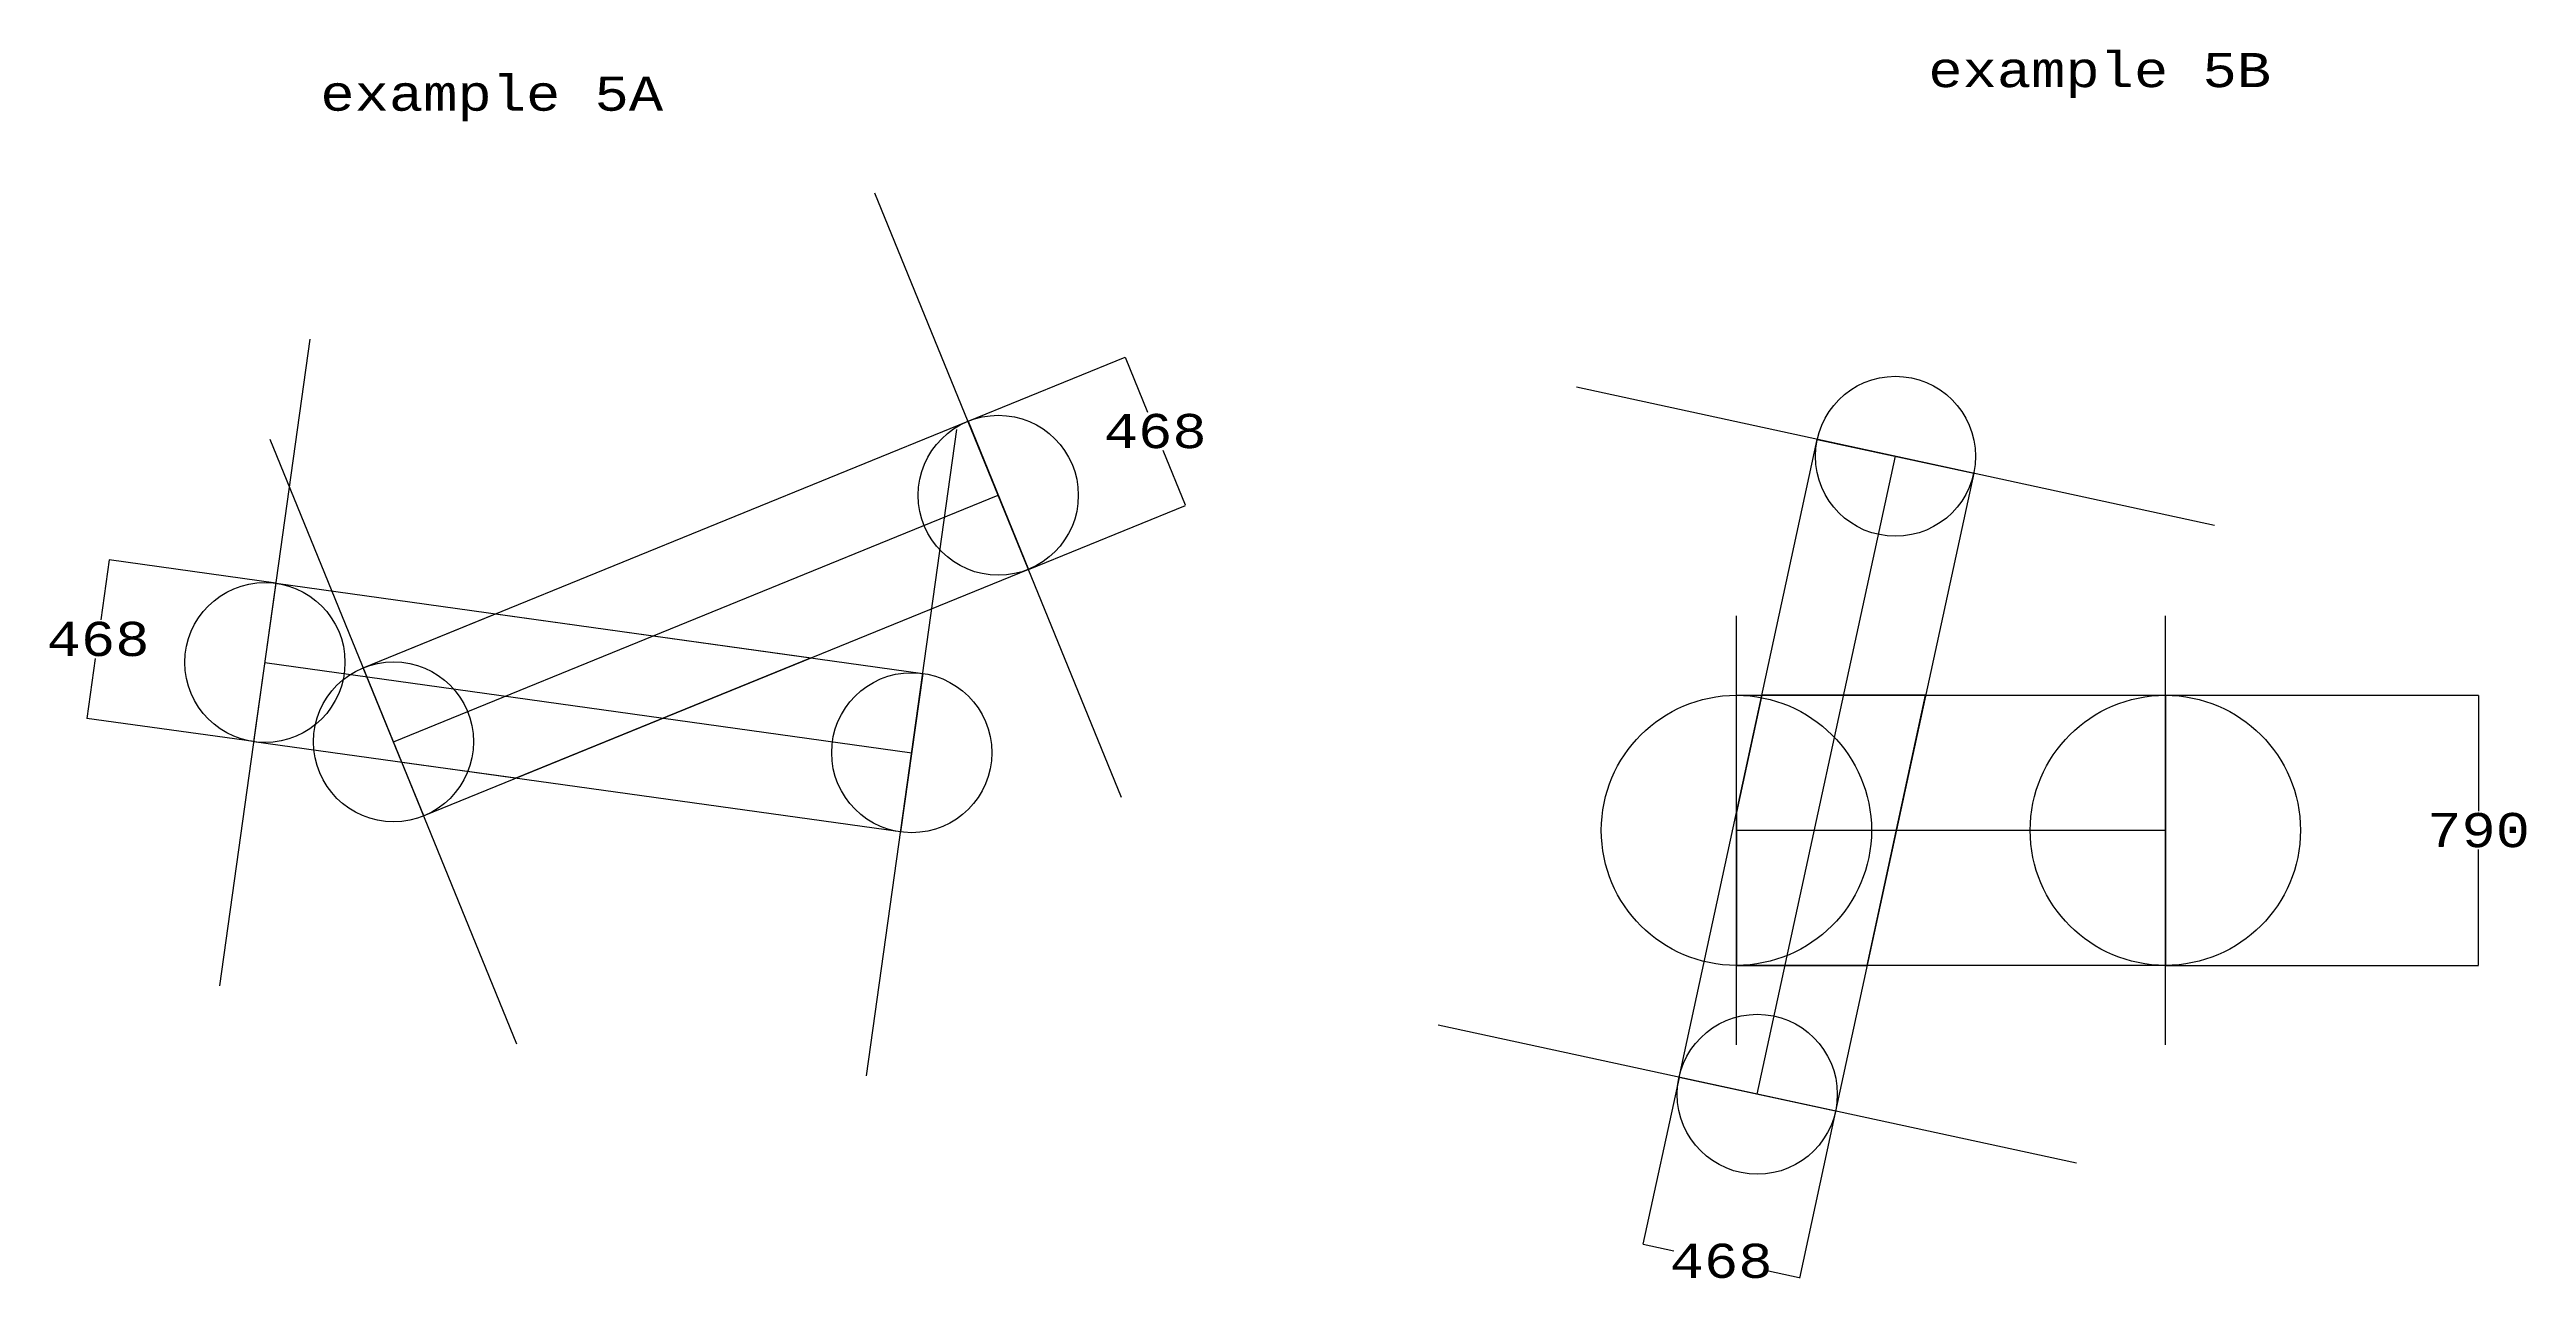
# Model space of a CAD drawing. Header units: centimetres. Extents: x -14200 to 24920, y -12667 to 8144.
# Drawn here: x 12829 to 20071, y 4535 to 8144 of the extents above; entities that cross this region are included whole.
import ezdxf

# ---------------------------------------------------------------- set-up
doc = ezdxf.new("R2010")
doc.units = ezdxf.units.CM
doc.header["$MEASUREMENT"] = 0
for name, color, linetype in [('intersection', 1, 'Continuous'), ('Rectangle', 5, 'Continuous'), ('text', 7, 'Continuous')]:
    doc.layers.add(name, color=color, linetype=linetype)
doc.styles.get("Standard").update_dxf_attribs({"font": 'COUR.TTF', "height": 100})
doc.dimstyles.get("Standard").update_dxf_attribs({"dimtxt": 0.18, "dimasz": 0.18, "dimexe": 0.18, "dimexo": 0.0625, "dimgap": 0.09, "dimtad": 0, "dimtih": 1, "dimtoh": 1, "dimdec": 0, "dimzin": 0, "dimdsep": 46, "dimtxsty": 'Standard', "dimcen": 0.09, "dimadec": 0, "dimazin": 0, "dimtfac": 1, "dimtdec": 0, "dimtofl": 0, "dimtmove": 0, "dimatfit": 3, "dimfxl": 0, "dimtolj": 1, "dimtzin": 0, "dimarcsym": 0})

# ---------------------------------------------------------------- blocks, each defined once
blk = doc.blocks.new('*D104')
at = {"color": 0, "lineweight": -2}
for p, q in [((13003.5, 6650.7), (12979.1, 6475.4)), ((13491.3, 6582.8), (13003.4, 6650.9)), ((12938.9, 6187.5), (12963.4, 6362.8)), ((13426.6, 6119.3), (12938.7, 6187.4))]:
    blk.add_line(p, q, dxfattribs=at)
at = {"color": 0}
for points in [[(13003.5, 6650.7), (13003.6, 6650.7), (13003.6, 6650.9)], [(12938.9, 6187.5), (12938.9, 6187.5), (12938.9, 6187.3)]]:
    blk.add_solid(points, dxfattribs=at)
at = {"color": 0, "insert": (12971.2, 6419.1), "char_height": 100, "attachment_point": 5}
blk.add_mtext('\\A1;468', dxfattribs=at)
blk = doc.blocks.new('*D105')
at = {"color": 0, "lineweight": -2}
for p, q in [((15514.7, 7056.7), (15973.6, 7243.8)), ((15973.5, 7243.6), (16038.8, 7083.4)), ((16150.1, 6810.6), (16084.7, 6970.8)), ((15691.4, 6623.3), (16150.3, 6810.5))]:
    blk.add_line(p, q, dxfattribs=at)
at = {"color": 0}
for points in [[(15973.5, 7243.6), (15973.5, 7243.6), (15973.4, 7243.8)], [(16150.1, 6810.6), (16150, 6810.6), (16150.1, 6810.4)]]:
    blk.add_solid(points, dxfattribs=at)
at = {"color": 0, "insert": (16061.8, 7027.1), "char_height": 100, "attachment_point": 5}
blk.add_mtext('\\A1;468', dxfattribs=at)
blk = doc.blocks.new('*D106')
at = {"color": 0, "lineweight": -2}
for p, q in [((19015.1, 6255), (19930.9, 6255)), ((19930.7, 6254.8), (19930.7, 5916.3)), ((19930.7, 5465.2), (19930.7, 5803.7)), ((19015.1, 5465), (19930.9, 5465))]:
    blk.add_line(p, q, dxfattribs=at)
at = {"color": 0}
for points in [[(19930.7, 6254.8), (19930.7, 6254.8), (19930.7, 6255)], [(19930.7, 5465.2), (19930.7, 5465.2), (19930.7, 5465)]]:
    blk.add_solid(points, dxfattribs=at)
at = {"color": 0, "insert": (19930.7, 5860), "char_height": 100, "attachment_point": 5}
blk.add_mtext('\\A1;790', dxfattribs=at)
blk = doc.blocks.new('*D107')
at = {"color": 0, "lineweight": -2}
for p, q in [((17593.3, 5137.5), (17487.6, 4649.5)), ((18050.7, 5038.4), (17945.1, 4550.5)), ((17487.9, 4649.7), (17577.7, 4630.2)), ((17944.9, 4550.7), (17855.1, 4570.2))]:
    blk.add_line(p, q, dxfattribs=at)
at = {"color": 0}
for points in [[(17487.9, 4649.7), (17487.9, 4649.6), (17487.7, 4649.7)], [(17944.9, 4550.7), (17944.9, 4550.7), (17945.1, 4550.7)]]:
    blk.add_solid(points, dxfattribs=at)
at = {"color": 0, "insert": (17716.4, 4600.2), "char_height": 100, "attachment_point": 5}
blk.add_mtext('\\A1;468', dxfattribs=at)

msp = doc.modelspace()

# ---------------------------------------------------------------- linework, layer by layer
for p, q in [((15963.5, 5956), (15242.5, 7724)), ((13327, 5405.5), (13591, 7296.5)), ((19159, 6752), (17293, 7156)), ((15218, 5141.5), (15482, 7032.5)), ((14195.5, 5235), (13474.5, 7003)), ((17822, 5088), (18226, 6954)), ((13835, 6119), (15603, 6840)), ((17761, 5233), (17761, 6487)), ((19015, 5233), (19015, 6487)), ((13459, 6351), (15350, 6087)), ((17761, 5860), (19015, 5860)), ((18755, 4886), (16889, 5290))]:
    msp.add_line(p, q)
for centre, radius in [((18226, 6954), 234), ((15603, 6840), 234), ((13459, 6351), 234), ((13835, 6119), 234), ((15350, 6087), 234), ((17761, 5860), 395), ((19015, 5860), 395), ((17822, 5088), 234)]:
    msp.add_circle(centre, radius)
at = {"layer": 'intersection'}
for points in [[(14132.9, 6493.2), (15056.2, 6364.3), (14193, 6012.3), (13859.5, 6058.8), (13746.6, 6335.7), (14132.9, 6493.2)], [(17835.2, 6255), (17761, 5912.1), (17761, 5465), (18143, 5465), (18314.1, 6255), (17835.2, 6255)]]:
    msp.add_lwpolyline(points, dxfattribs=at)
at = {"layer": 'Rectangle'}
for points in [[(13746.6, 6335.7), (15514.6, 7056.7), (15691.4, 6623.3), (13923.4, 5902.3), (13746.6, 6335.7)], [(17593.3, 5137.5), (17997.3, 7003.5), (18454.7, 6904.5), (18050.7, 5038.4), (17593.3, 5137.5)], [(13491.4, 6582.8), (15382.4, 6318.8), (15317.6, 5855.2), (13426.6, 6119.2), (13491.4, 6582.8)], [(17761, 6255), (19015.1, 6255), (19015, 5465), (17761, 5465), (17761, 6255)]]:
    msp.add_lwpolyline(points, dxfattribs=at)

# ---------------------------------------------------------------- texts
at = {"layer": 'text'}
for s, p in [('example 5B', (18322, 8033.7)), ('example 5A', (13621, 7964.7))]:
    msp.add_text(s, height=100, dxfattribs=at).set_placement(p)

# ---------------------------------------------------------------- dimensions: what is measured, and where the dimension line sits
for p1, p2, distance, picture, middle in [((15514.6, 7056.7), (15691.4, 6623.3), 495.5, '*D105', (16061.8, 7027.1)), ((13491.4, 6582.8), (13426.6, 6119.2), -492.5, '*D104', (12971.2, 6419.1)), ((19015, 6255), (19015, 5465), 915.7, '*D106', (19930.7, 5860)), ((17593.3, 5137.5), (18050.7, 5038.5), -499.1, '*D107', (17716.4, 4600.2))]:
    dim = msp.add_aligned_dim(p1=p1, p2=p2, distance=distance, dimstyle='Standard')
    dim.commit()
    dim.dimension.update_dxf_attribs({"geometry": picture, "text_midpoint": middle})

doc.saveas('drawing.dxf')
